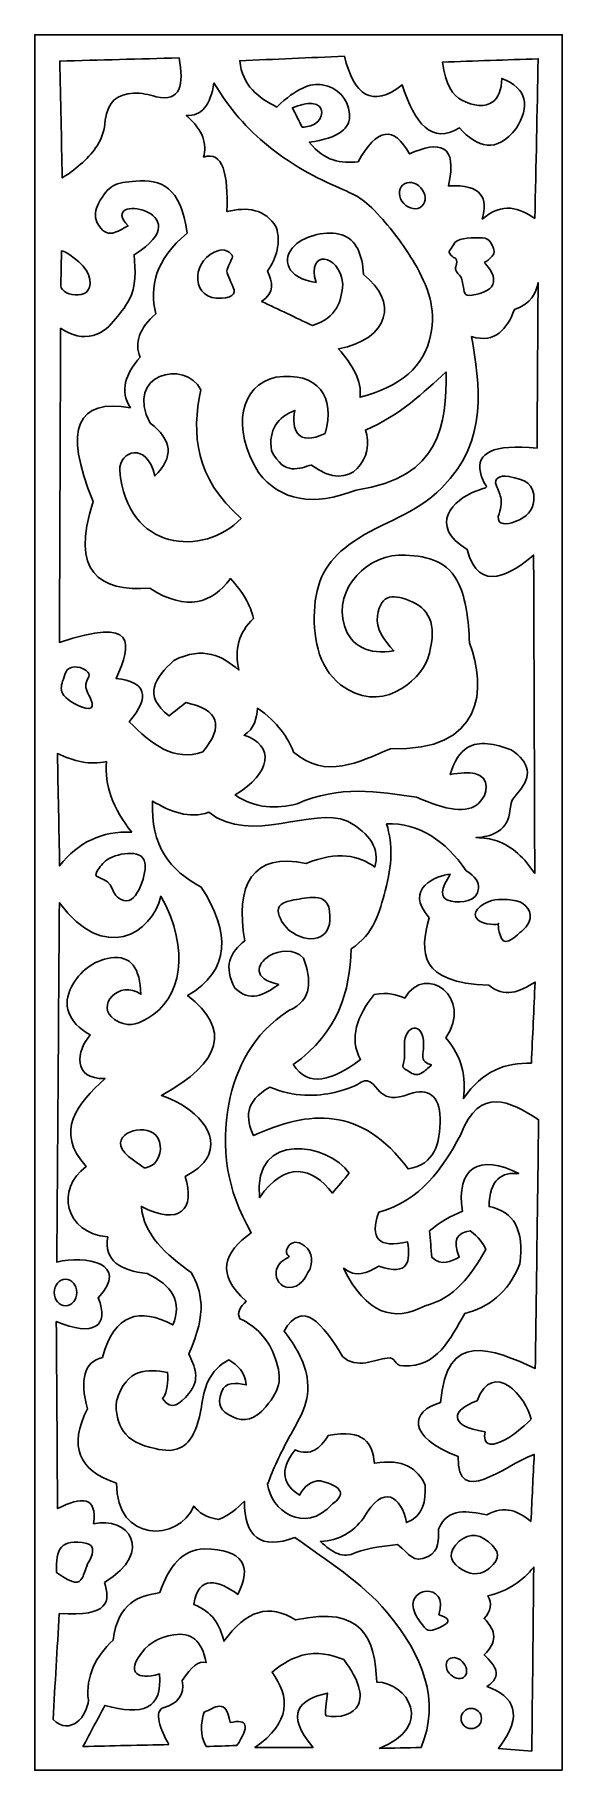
# Model space of a CAD drawing. Header units: centimetres. Extents: x -21.3 to -15.9, y -9 to 9.
import ezdxf

# ---------------------------------------------------------------- set-up
doc = ezdxf.new("R2010")
doc.units = ezdxf.units.CM
doc.header["$MEASUREMENT"] = 0
doc.layers.add('layer 1', color=7, linetype='Continuous')

msp = doc.modelspace()

# ---------------------------------------------------------------- linework, layer by layer
at = {"layer": 'layer 1', "color": 250}
for points, knots in [([(-15.86058, -9.00021), (-15.86058, -9.00021), (-21.32769, -9.00021), (-21.32769, -9.00021), (-21.32769, -9.00021), (-21.32769, -9.00021), (-21.32769, 9.00077), (-21.32769, 9.00077), (-21.32769, 9.00077), (-21.32769, 9.00077), (-15.86058, 9.00077), (-15.86058, 9.00077), (-15.86058, 9.00077), (-15.86058, 9.00077), (-15.86058, -9.00021), (-15.86058, -9.00021)], [0, 0, 0, 0, 0.2, 0.2, 0.2, 0.2, 0.4, 0.4, 0.4, 0.4, 0.6, 0.6, 0.6, 0.6, 1, 1, 1, 1]), ([(-19.83013, 8.76064), (-20.24299, 8.74951), (-20.65589, 8.73835), (-21.06882, 8.72716), (-21.06882, 8.72716), (-21.05986, 8.32322), (-21.05093, 7.91925), (-21.04204, 7.51524), (-21.04204, 7.51524), (-20.87753, 7.62289), (-20.75907, 7.72718), (-20.68135, 7.84993), (-20.68135, 7.84993), (-20.62034, 7.94626), (-20.60799, 8.0082), (-20.59628, 8.11426), (-20.59628, 8.11426), (-20.57483, 8.30847), (-20.46579, 8.38594), (-20.30484, 8.39409), (-20.30484, 8.39409), (-20.21197, 8.39875), (-20.15511, 8.37834), (-20.06968, 8.35783), (-20.06968, 8.35783), (-19.80939, 8.2953), (-19.78442, 8.48948), (-19.83013, 8.76064)], [0, 0, 0, 0, 0.125, 0.125, 0.125, 0.125, 0.25, 0.25, 0.25, 0.25, 0.375, 0.375, 0.375, 0.375, 0.5, 0.5, 0.5, 0.5, 0.625, 0.625, 0.625, 0.625, 0.75, 0.75, 0.75, 0.75, 1, 1, 1, 1]), ([(-16.1439, 7.09484), (-16.30553, 7.20116), (-16.47389, 7.27129), (-16.68974, 7.08808), (-16.68974, 7.08808), (-16.6256, 7.30548), (-16.69071, 7.44961), (-17.04014, 7.43273), (-17.04014, 7.43273), (-16.9423, 7.86753), (-17.12877, 7.90582), (-17.4445, 7.76389), (-17.4445, 7.76389), (-17.60394, 8.06121), (-17.78136, 8.03414), (-17.97686, 7.6828), (-17.97686, 7.6828), (-18.15237, 7.66572), (-18.32471, 7.68584), (-18.48226, 7.88554), (-18.48226, 7.88554), (-18.17507, 7.92801), (-18.0498, 8.03133), (-18.06516, 8.18161), (-18.06516, 8.18161), (-18.08111, 8.33768), (-18.19076, 8.45652), (-18.34764, 8.48133), (-18.34764, 8.48133), (-18.46661, 8.50012), (-18.61359, 8.44879), (-18.81921, 8.2505), (-18.81921, 8.2505), (-19.00815, 8.34929), (-19.17674, 8.46852), (-19.20336, 8.73033), (-19.20336, 8.73033), (-18.84166, 8.74608), (-18.48, 8.76186), (-18.11837, 8.77765), (-18.11837, 8.77765), (-18.01952, 8.37439), (-17.83305, 8.23469), (-17.51861, 8.48026), (-17.51861, 8.48026), (-17.39165, 8.07917), (-17.21417, 7.8584), (-16.92561, 8.03424), (-16.92561, 8.03424), (-16.73797, 7.8269), (-16.54476, 7.76602), (-16.3393, 8.02748), (-16.3393, 8.02748), (-16.19497, 8.26005), (-16.21852, 8.44141), (-16.48758, 8.54786), (-16.48758, 8.54786), (-16.48955, 8.42456), (-16.52471, 8.34706), (-16.57941, 8.30543), (-16.57941, 8.30543), (-16.65933, 8.24465), (-16.78105, 8.26037), (-16.90193, 8.32137), (-16.90193, 8.32137), (-16.99657, 8.36912), (-17.07045, 8.48136), (-17.10079, 8.71681), (-17.10079, 8.71681), (-16.77057, 8.72806), (-16.44038, 8.73932), (-16.11019, 8.75061), (-16.11019, 8.75061), (-16.12145, 8.19865), (-16.13267, 7.64673), (-16.1439, 7.09484)], [0, 0, 0, 0, 0.05, 0.05, 0.05, 0.05, 0.1, 0.1, 0.1, 0.1, 0.15, 0.15, 0.15, 0.15, 0.2, 0.2, 0.2, 0.2, 0.25, 0.25, 0.25, 0.25, 0.3, 0.3, 0.3, 0.3, 0.35, 0.35, 0.35, 0.35, 0.4, 0.4, 0.4, 0.4, 0.45, 0.45, 0.45, 0.45, 0.5, 0.5, 0.5, 0.5, 0.55, 0.55, 0.55, 0.55, 0.6, 0.6, 0.6, 0.6, 0.65, 0.65, 0.65, 0.65, 0.7, 0.7, 0.7, 0.7, 0.75, 0.75, 0.75, 0.75, 0.8, 0.8, 0.8, 0.8, 0.85, 0.85, 0.85, 0.85, 0.9, 0.9, 0.9, 0.9, 1, 1, 1, 1]), ([(-19.46999, 8.50174), (-19.50579, 8.26881), (-19.60134, 8.15534), (-19.7567, 8.16126), (-19.7567, 8.16126), (-19.57592, 8.00451), (-19.54305, 7.86416), (-19.5775, 7.73119), (-19.5775, 7.73119), (-19.37583, 7.7985), (-19.32213, 7.55357), (-19.33559, 7.16671), (-19.33559, 7.16671), (-19.12356, 7.21756), (-18.94142, 7.19372), (-18.82487, 7.00544), (-18.82487, 7.00544), (-18.77416, 6.83976), (-18.82193, 6.69042), (-18.91447, 6.54848), (-18.91447, 6.54848), (-18.86346, 6.43498), (-18.83642, 6.32445), (-18.97719, 6.23489), (-18.97719, 6.23489), (-18.801, 6.15127), (-18.62478, 6.06766), (-18.44856, 5.98401), (-18.44856, 5.98401), (-18.19416, 6.06746), (-18.14958, 6.23479), (-18.13496, 6.41408), (-18.13496, 6.41408), (-18.16731, 6.73916), (-18.51772, 6.77274), (-18.41272, 6.432), (-18.41272, 6.432), (-18.7138, 6.4702), (-18.78192, 6.67518), (-18.63319, 6.81514), (-18.63319, 6.81514), (-18.51998, 6.92163), (-18.29362, 6.97351), (-18.1459, 6.92506), (-18.1459, 6.92506), (-17.99397, 6.87515), (-17.93225, 6.72212), (-17.91993, 6.51264), (-17.91993, 6.51264), (-17.56218, 6.23641), (-17.64463, 5.84829), (-18.17976, 5.74209), (-18.17976, 5.74209), (-18.03194, 5.57486), (-17.93642, 5.40763), (-17.95577, 5.24034), (-17.95577, 5.24034), (-17.53533, 5.3488), (-17.29193, 5.56218), (-17.22568, 5.88057), (-17.22568, 5.88057), (-17.16552, 6.16964), (-17.24923, 6.38326), (-17.39201, 6.63064), (-17.39201, 6.63064), (-17.48623, 6.79396), (-17.60552, 6.95478), (-17.74778, 7.11328), (-17.74778, 7.11328), (-17.91977, 7.30499), (-17.98475, 7.33048), (-18.21208, 7.42998), (-18.21208, 7.42998), (-18.46295, 7.53983), (-18.69682, 7.67458), (-18.90613, 7.84492), (-18.90613, 7.84492), (-19.12314, 8.02153), (-19.31388, 8.2365), (-19.46999, 8.50174)], [0, 0, 0, 0, 0.04761905, 0.04761905, 0.04761905, 0.04761905, 0.0952381, 0.0952381, 0.0952381, 0.0952381, 0.14285714, 0.14285714, 0.14285714, 0.14285714, 0.19047619, 0.19047619, 0.19047619, 0.19047619, 0.23809524, 0.23809524, 0.23809524, 0.23809524, 0.28571429, 0.28571429, 0.28571429, 0.28571429, 0.33333333, 0.33333333, 0.33333333, 0.33333333, 0.38095238, 0.38095238, 0.38095238, 0.38095238, 0.42857143, 0.42857143, 0.42857143, 0.42857143, 0.47619048, 0.47619048, 0.47619048, 0.47619048, 0.52380952, 0.52380952, 0.52380952, 0.52380952, 0.57142857, 0.57142857, 0.57142857, 0.57142857, 0.61904762, 0.61904762, 0.61904762, 0.61904762, 0.66666667, 0.66666667, 0.66666667, 0.66666667, 0.71428571, 0.71428571, 0.71428571, 0.71428571, 0.76190476, 0.76190476, 0.76190476, 0.76190476, 0.80952381, 0.80952381, 0.80952381, 0.80952381, 0.85714286, 0.85714286, 0.85714286, 0.85714286, 0.9047619, 0.9047619, 0.9047619, 0.9047619, 1, 1, 1, 1]), ([(-18.5564, 8.041), (-18.50012, 8.04585), (-18.45927, 8.05691), (-18.42967, 8.07247), (-18.42967, 8.07247), (-18.33137, 8.12423), (-18.316, 8.27764), (-18.45263, 8.28735), (-18.45263, 8.28735), (-18.50934, 8.29136), (-18.58163, 8.27043), (-18.65748, 8.24374), (-18.65748, 8.24374), (-18.62378, 8.17614), (-18.59007, 8.10857), (-18.5564, 8.041)], [0, 0, 0, 0, 0.2, 0.2, 0.2, 0.2, 0.4, 0.4, 0.4, 0.4, 0.6, 0.6, 0.6, 0.6, 1, 1, 1, 1]), ([(-21.05951, 5.95622), (-21.06365, 4.87001), (-21.06782, 3.78376), (-21.07199, 2.69748), (-21.07199, 2.69748), (-20.27062, 2.96964), (-20.31736, 2.686), (-20.48517, 2.32291), (-20.48517, 2.32291), (-20.17306, 2.28966), (-20.12732, 2.13983), (-20.34783, 1.87343), (-20.34783, 1.87343), (-20.11904, 1.6441), (-19.88195, 1.45649), (-19.5862, 1.56129), (-19.5862, 1.56129), (-19.3615, 1.83186), (-19.41978, 2.00249), (-19.761, 2.0732), (-19.761, 2.0732), (-19.81929, 2.02743), (-19.87755, 1.98166), (-19.9358, 1.93586), (-19.9358, 1.93586), (-20.21168, 2.14821), (-20.07803, 2.33132), (-19.88586, 2.5102), (-19.88586, 2.5102), (-19.57763, 2.66497), (-19.38631, 2.55648), (-19.21164, 2.41031), (-19.21164, 2.41031), (-19.26161, 2.6226), (-19.2117, 2.8016), (-19.06181, 2.94719), (-19.06181, 2.94719), (-19.09099, 3.08457), (-19.17007, 3.22194), (-19.29904, 3.35922), (-19.29904, 3.35922), (-19.49049, 3.10744), (-19.74444, 3.01176), (-20.13557, 3.25933), (-20.13557, 3.25933), (-20.66634, 3.22391), (-20.95771, 3.42786), (-20.72239, 4.1583), (-20.72239, 4.1583), (-21.03977, 4.92933), (-20.88374, 5.22695), (-20.33534, 5.13217), (-20.33534, 5.13217), (-20.45195, 5.30704), (-20.38538, 5.48184), (-20.23546, 5.65657), (-20.23546, 5.65657), (-20.29792, 5.80649), (-20.24383, 5.95622), (-20.07314, 6.10605), (-20.07314, 6.10605), (-20.13984, 6.38491), (-20.08159, 6.6637), (-19.74852, 6.94259), (-19.74852, 6.94259), (-19.81095, 7.42471), (-20.02611, 7.50593), (-20.28087, 7.48338), (-20.28087, 7.48338), (-20.48989, 7.46491), (-20.56888, 7.44369), (-20.6665, 7.24842), (-20.6665, 7.24842), (-20.69875, 7.18395), (-20.71014, 7.11942), (-20.68494, 7.05496), (-20.68494, 7.05496), (-20.5768, 6.85593), (-20.46857, 6.96775), (-20.36031, 7.0175), (-20.36031, 7.0175), (-20.52751, 7.19437), (-20.32822, 7.23257), (-20.17898, 7.17005), (-20.17898, 7.17005), (-20.02973, 7.10749), (-19.9305, 6.94414), (-20.29788, 6.71785), (-20.29788, 6.71785), (-20.28142, 6.55207), (-20.27841, 6.39025), (-20.34957, 6.25041), (-20.34957, 6.25041), (-20.38625, 6.17822), (-20.45742, 6.0947), (-20.50978, 6.03049), (-20.50978, 6.03049), (-20.5781, 5.94681), (-20.64897, 5.9014), (-20.72191, 5.88176), (-20.72191, 5.88176), (-20.83082, 5.85249), (-20.94283, 5.87827), (-21.05951, 5.95622)], [0, 0, 0, 0, 0.03703704, 0.03703704, 0.03703704, 0.03703704, 0.07407407, 0.07407407, 0.07407407, 0.07407407, 0.11111111, 0.11111111, 0.11111111, 0.11111111, 0.14814815, 0.14814815, 0.14814815, 0.14814815, 0.18518519, 0.18518519, 0.18518519, 0.18518519, 0.22222222, 0.22222222, 0.22222222, 0.22222222, 0.25925926, 0.25925926, 0.25925926, 0.25925926, 0.2962963, 0.2962963, 0.2962963, 0.2962963, 0.33333333, 0.33333333, 0.33333333, 0.33333333, 0.37037037, 0.37037037, 0.37037037, 0.37037037, 0.40740741, 0.40740741, 0.40740741, 0.40740741, 0.44444444, 0.44444444, 0.44444444, 0.44444444, 0.48148148, 0.48148148, 0.48148148, 0.48148148, 0.51851852, 0.51851852, 0.51851852, 0.51851852, 0.55555556, 0.55555556, 0.55555556, 0.55555556, 0.59259259, 0.59259259, 0.59259259, 0.59259259, 0.62962963, 0.62962963, 0.62962963, 0.62962963, 0.66666667, 0.66666667, 0.66666667, 0.66666667, 0.7037037, 0.7037037, 0.7037037, 0.7037037, 0.74074074, 0.74074074, 0.74074074, 0.74074074, 0.77777778, 0.77777778, 0.77777778, 0.77777778, 0.81481481, 0.81481481, 0.81481481, 0.81481481, 0.85185185, 0.85185185, 0.85185185, 0.85185185, 0.88888889, 0.88888889, 0.88888889, 0.88888889, 0.92592593, 0.92592593, 0.92592593, 0.92592593, 1, 1, 1, 1]), ([(-17.31434, 7.22293), (-17.36319, 7.17807), (-17.44813, 7.19055), (-17.50347, 7.25078), (-17.50347, 7.25078), (-17.55875, 7.31098), (-17.56399, 7.39666), (-17.51515, 7.44156), (-17.51515, 7.44156), (-17.46627, 7.48642), (-17.38133, 7.47394), (-17.32602, 7.41374), (-17.32602, 7.41374), (-17.27071, 7.35355), (-17.26547, 7.26783), (-17.31434, 7.22293)], [0, 0, 0, 0, 0.2, 0.2, 0.2, 0.2, 0.4, 0.4, 0.4, 0.4, 0.6, 0.6, 0.6, 0.6, 1, 1, 1, 1]), ([(-16.67049, 6.63747), (-16.67049, 6.63747), (-16.53283, 6.7063), (-16.57155, 6.78374), (-16.57155, 6.78374), (-16.61026, 6.86117), (-16.61457, 6.89559), (-16.72212, 6.89559), (-16.72212, 6.89559), (-16.82967, 6.89559), (-16.95873, 6.89129), (-16.98884, 6.82245), (-16.98884, 6.82245), (-17.01896, 6.75362), (-17.05768, 6.76223), (-17.01466, 6.7149), (-17.01466, 6.7149), (-16.97164, 6.66758), (-16.95443, 6.6977), (-16.95443, 6.64177), (-16.95443, 6.64177), (-16.95443, 6.58584), (-16.98884, 6.57724), (-16.94152, 6.52561), (-16.94152, 6.52561), (-16.8942, 6.47399), (-16.8985, 6.45678), (-16.88559, 6.38365), (-16.88559, 6.38365), (-16.87269, 6.31051), (-16.87699, 6.2804), (-16.75653, 6.30621), (-16.75653, 6.30621), (-16.63608, 6.33202), (-16.56294, 6.38365), (-16.57155, 6.46969), (-16.57155, 6.46969), (-16.58015, 6.55573), (-16.67049, 6.63747), (-16.67049, 6.63747)], [0, 0, 0, 0, 0.09090909, 0.09090909, 0.09090909, 0.09090909, 0.18181818, 0.18181818, 0.18181818, 0.18181818, 0.27272727, 0.27272727, 0.27272727, 0.27272727, 0.36363636, 0.36363636, 0.36363636, 0.36363636, 0.45454545, 0.45454545, 0.45454545, 0.45454545, 0.54545455, 0.54545455, 0.54545455, 0.54545455, 0.63636364, 0.63636364, 0.63636364, 0.63636364, 0.72727273, 0.72727273, 0.72727273, 0.72727273, 0.81818182, 0.81818182, 0.81818182, 0.81818182, 1, 1, 1, 1]), ([(-21.05135, 6.75776), (-21.05135, 6.75776), (-21.05718, 6.39678), (-21.05718, 6.39678), (-21.05718, 6.39678), (-21.05899, 6.28276), (-20.66825, 6.21713), (-20.77188, 6.51323), (-20.77188, 6.51323), (-20.81264, 6.62967), (-21.02807, 6.76941), (-21.05135, 6.75776)], [0, 0, 0, 0, 0.25, 0.25, 0.25, 0.25, 0.5, 0.5, 0.5, 0.5, 1, 1, 1, 1]), ([(-19.3396, 6.54816), (-19.3396, 6.54816), (-19.30466, 6.64714), (-19.28137, 6.68207), (-19.28137, 6.68207), (-19.25809, 6.71701), (-19.3396, 6.78687), (-19.42111, 6.76358), (-19.42111, 6.76358), (-19.69146, 6.68634), (-19.72371, 6.28936), (-19.4444, 6.26869), (-19.4444, 6.26869), (-19.2872, 6.25704), (-19.2348, 6.31527), (-19.26973, 6.37931), (-19.26973, 6.37931), (-19.30466, 6.44336), (-19.3396, 6.54816), (-19.3396, 6.54816)], [0, 0, 0, 0, 0.16666667, 0.16666667, 0.16666667, 0.16666667, 0.33333333, 0.33333333, 0.33333333, 0.33333333, 0.5, 0.5, 0.5, 0.5, 0.66666667, 0.66666667, 0.66666667, 0.66666667, 1, 1, 1, 1]), ([(-16.14565, 0.29934), (-16.24954, 0.45939), (-16.37485, 0.58321), (-16.53981, 0.63962), (-16.53981, 0.63962), (-16.60438, 0.66168), (-16.67502, 0.67345), (-16.75285, 0.673), (-16.75285, 0.673), (-16.67014, 0.67792), (-16.60344, 0.69454), (-16.55127, 0.72171), (-16.55127, 0.72171), (-16.46991, 0.76412), (-16.42382, 0.83227), (-16.40729, 0.92177), (-16.40729, 0.92177), (-16.37818, 1.07936), (-16.40917, 1.02903), (-16.30298, 1.15961), (-16.30298, 1.15961), (-16.18453, 1.3052), (-16.18288, 1.4475), (-16.39086, 1.5838), (-16.39086, 1.5838), (-16.55948, 1.64513), (-16.72031, 1.68252), (-16.84429, 1.60628), (-16.84429, 1.60628), (-16.91869, 1.56055), (-16.97985, 1.47386), (-17.02142, 1.32691), (-17.02142, 1.32691), (-16.91552, 1.34703), (-16.82905, 1.35175), (-16.76604, 1.33804), (-16.76604, 1.33804), (-16.6016, 1.30226), (-16.62893, 1.12028), (-16.72538, 1.02942), (-16.72538, 1.02942), (-16.84057, 0.9208), (-17.06544, 0.95431), (-17.37172, 1.09337), (-17.37172, 1.09337), (-17.77143, 1.15166), (-18.16944, 1.21994), (-18.60948, 1.02331), (-18.60948, 1.02331), (-18.82335, 0.97382), (-19.03739, 0.96783), (-19.25171, 1.11672), (-19.25171, 1.11672), (-18.8742, 1.34185), (-18.83477, 1.63057), (-19.1583, 1.7356), (-19.1583, 1.7356), (-19.05052, 1.80282), (-19.0282, 1.90668), (-19.01817, 2.01585), (-19.01817, 2.01585), (-18.80401, 1.86398), (-18.70571, 1.71218), (-18.64451, 1.56045), (-18.64451, 1.56045), (-18.3097, 1.27089), (-17.97498, 1.45658), (-17.64029, 1.59548), (-17.64029, 1.59548), (-16.67703, 1.56119), (-16.64057, 2.22393), (-16.82291, 2.69311), (-16.82291, 2.69311), (-16.83145, 2.9305), (-16.85872, 3.14473), (-16.93143, 3.30264), (-16.93143, 3.30264), (-17.04008, 3.53871), (-17.24748, 3.5901), (-17.48465, 3.60401), (-17.48465, 3.60401), (-17.86888, 3.62659), (-18.23711, 3.26011), (-18.11798, 2.87037), (-18.11798, 2.87037), (-18.05458, 2.66293), (-17.86436, 2.56211), (-17.60526, 2.61137), (-17.60526, 2.61137), (-17.71013, 2.72284), (-17.79459, 2.83819), (-17.77482, 2.97346), (-17.77482, 2.97346), (-17.74002, 3.21182), (-17.60271, 3.19946), (-17.41513, 3.11759), (-17.41513, 3.11759), (-17.22025, 3.03246), (-17.15387, 2.8466), (-17.25496, 2.52964), (-17.25496, 2.52964), (-17.34216, 2.283), (-17.75567, 1.94543), (-18.15829, 2.25951), (-18.15829, 2.25951), (-18.39956, 2.44764), (-18.44943, 2.77954), (-18.42598, 3.07331), (-18.42598, 3.07331), (-18.40166, 3.37778), (-18.27518, 3.57183), (-18.02787, 3.74113), (-18.02787, 3.74113), (-17.71327, 3.95642), (-17.38961, 4.01937), (-17.10723, 4.30246), (-17.10723, 4.30246), (-16.61363, 4.7972), (-16.71956, 5.37852), (-16.79955, 5.86925), (-16.79955, 5.86925), (-16.55178, 5.79889), (-16.43602, 5.945), (-16.35583, 6.14949), (-16.35583, 6.14949), (-16.17861, 6.21419), (-16.13507, 6.31905), (-16.11061, 6.42974), (-16.11061, 6.42974), (-16.11453, 5.85754), (-16.11841, 5.28537), (-16.12229, 4.71323), (-16.12229, 4.71323), (-16.58054, 4.75641), (-16.75217, 4.66173), (-16.70941, 4.46374), (-16.70941, 4.46374), (-16.66677, 4.26643), (-16.57083, 4.33413), (-16.75644, 4.2663), (-16.75644, 4.2663), (-16.9881, 4.18159), (-17.25699, 3.91023), (-16.84626, 3.6623), (-16.84626, 3.6623), (-16.72399, 3.18604), (-16.37404, 3.41925), (-16.15732, 3.60392), (-16.15732, 3.60392), (-16.15341, 2.50237), (-16.14953, 1.40085), (-16.14565, 0.29934)], [0, 0, 0, 0, 0.02564103, 0.02564103, 0.02564103, 0.02564103, 0.05128205, 0.05128205, 0.05128205, 0.05128205, 0.07692308, 0.07692308, 0.07692308, 0.07692308, 0.1025641, 0.1025641, 0.1025641, 0.1025641, 0.12820513, 0.12820513, 0.12820513, 0.12820513, 0.15384615, 0.15384615, 0.15384615, 0.15384615, 0.17948718, 0.17948718, 0.17948718, 0.17948718, 0.20512821, 0.20512821, 0.20512821, 0.20512821, 0.23076923, 0.23076923, 0.23076923, 0.23076923, 0.25641026, 0.25641026, 0.25641026, 0.25641026, 0.28205128, 0.28205128, 0.28205128, 0.28205128, 0.30769231, 0.30769231, 0.30769231, 0.30769231, 0.33333333, 0.33333333, 0.33333333, 0.33333333, 0.35897436, 0.35897436, 0.35897436, 0.35897436, 0.38461538, 0.38461538, 0.38461538, 0.38461538, 0.41025641, 0.41025641, 0.41025641, 0.41025641, 0.43589744, 0.43589744, 0.43589744, 0.43589744, 0.46153846, 0.46153846, 0.46153846, 0.46153846, 0.48717949, 0.48717949, 0.48717949, 0.48717949, 0.51282051, 0.51282051, 0.51282051, 0.51282051, 0.53846154, 0.53846154, 0.53846154, 0.53846154, 0.56410256, 0.56410256, 0.56410256, 0.56410256, 0.58974359, 0.58974359, 0.58974359, 0.58974359, 0.61538462, 0.61538462, 0.61538462, 0.61538462, 0.64102564, 0.64102564, 0.64102564, 0.64102564, 0.66666667, 0.66666667, 0.66666667, 0.66666667, 0.69230769, 0.69230769, 0.69230769, 0.69230769, 0.71794872, 0.71794872, 0.71794872, 0.71794872, 0.74358974, 0.74358974, 0.74358974, 0.74358974, 0.76923077, 0.76923077, 0.76923077, 0.76923077, 0.79487179, 0.79487179, 0.79487179, 0.79487179, 0.82051282, 0.82051282, 0.82051282, 0.82051282, 0.84615385, 0.84615385, 0.84615385, 0.84615385, 0.87179487, 0.87179487, 0.87179487, 0.87179487, 0.8974359, 0.8974359, 0.8974359, 0.8974359, 0.92307692, 0.92307692, 0.92307692, 0.92307692, 0.94871795, 0.94871795, 0.94871795, 0.94871795, 1, 1, 1, 1]), ([(-19.18734, 3.98305), (-19.67102, 4.4051), (-19.70239, 4.85642), (-19.6071, 5.31606), (-19.6071, 5.31606), (-19.76498, 5.64001), (-20.40508, 5.47854), (-20.13179, 4.97229), (-20.13179, 4.97229), (-19.90087, 4.7992), (-19.8845, 4.61677), (-20.08281, 4.42502), (-20.08281, 4.42502), (-20.16536, 4.78452), (-20.45321, 4.68664), (-20.44661, 4.48118), (-20.44661, 4.48118), (-20.37344, 3.63794), (-19.57873, 3.58279), (-19.18734, 3.98305)], [0, 0, 0, 0, 0.16666667, 0.16666667, 0.16666667, 0.16666667, 0.33333333, 0.33333333, 0.33333333, 0.33333333, 0.5, 0.5, 0.5, 0.5, 0.66666667, 0.66666667, 0.66666667, 0.66666667, 1, 1, 1, 1]), ([(-17.06243, 5.5058), (-17.30322, 5.28462), (-17.53614, 5.05972), (-17.9002, 4.90012), (-17.9002, 4.90012), (-17.80215, 4.64168), (-18.03624, 4.21633), (-18.46059, 4.53785), (-18.46059, 4.53785), (-18.58086, 4.50702), (-18.73945, 4.41671), (-18.87381, 4.68502), (-18.87381, 4.68502), (-18.9082, 4.90724), (-18.80725, 5.03274), (-18.63041, 5.1039), (-18.63041, 5.1039), (-18.67521, 4.90882), (-18.60366, 4.72536), (-18.31908, 4.86616), (-18.31908, 4.86616), (-18.20632, 5.24377), (-18.39034, 5.51053), (-18.82853, 5.4492), (-18.82853, 5.4492), (-19.20174, 5.36471), (-19.29043, 4.92742), (-19.00967, 4.4586), (-19.00967, 4.4586), (-18.77758, 4.16428), (-18.43979, 4.10392), (-17.99643, 4.27746), (-17.99643, 4.27746), (-17.10493, 4.41694), (-17.06984, 4.95495), (-17.06243, 5.5058)], [0, 0, 0, 0, 0.1, 0.1, 0.1, 0.1, 0.2, 0.2, 0.2, 0.2, 0.3, 0.3, 0.3, 0.3, 0.4, 0.4, 0.4, 0.4, 0.5, 0.5, 0.5, 0.5, 0.6, 0.6, 0.6, 0.6, 0.7, 0.7, 0.7, 0.7, 0.8, 0.8, 0.8, 0.8, 1, 1, 1, 1]), ([(-16.54661, 4.33219), (-16.56974, 4.38977), (-16.51255, 4.43961), (-16.4137, 4.41897), (-16.4137, 4.41897), (-16.25077, 4.38495), (-16.14244, 4.34992), (-16.15551, 4.16978), (-16.15551, 4.16978), (-16.16311, 4.06543), (-16.22793, 3.99637), (-16.34774, 3.95076), (-16.34774, 3.95076), (-16.43835, 3.91632), (-16.53183, 3.9136), (-16.52503, 4.00255), (-16.52503, 4.00255), (-16.49505, 4.084), (-16.48855, 4.13672), (-16.49547, 4.18395), (-16.49547, 4.18395), (-16.50239, 4.23114), (-16.52277, 4.27283), (-16.54661, 4.33219)], [0, 0, 0, 0, 0.14285714, 0.14285714, 0.14285714, 0.14285714, 0.28571429, 0.28571429, 0.28571429, 0.28571429, 0.42857143, 0.42857143, 0.42857143, 0.42857143, 0.57142857, 0.57142857, 0.57142857, 0.57142857, 0.71428571, 0.71428571, 0.71428571, 0.71428571, 1, 1, 1, 1]), ([(-20.79556, 2.40788), (-20.86921, 2.46106), (-20.98113, 2.45518), (-21.00471, 2.39016), (-21.00471, 2.39016), (-21.03075, 2.31838), (-21.05245, 2.26731), (-21.05326, 2.22377), (-21.05326, 2.22377), (-21.0543, 2.16775), (-21.02085, 2.12414), (-20.91764, 2.06489), (-20.91764, 2.06489), (-20.80918, 2.00259), (-20.68057, 1.96989), (-20.74843, 2.11541), (-20.74843, 2.11541), (-20.76221, 2.14032), (-20.77405, 2.16497), (-20.78376, 2.18709), (-20.78376, 2.18709), (-20.79753, 2.2185), (-20.79973, 2.24412), (-20.79663, 2.26582), (-20.79663, 2.26582), (-20.78735, 2.33087), (-20.73029, 2.36076), (-20.79556, 2.40788)], [0, 0, 0, 0, 0.125, 0.125, 0.125, 0.125, 0.25, 0.25, 0.25, 0.25, 0.375, 0.375, 0.375, 0.375, 0.5, 0.5, 0.5, 0.5, 0.625, 0.625, 0.625, 0.625, 0.75, 0.75, 0.75, 0.75, 1, 1, 1, 1]), ([(-20.32269, 0.73032), (-20.51939, 0.97437), (-20.60656, 1.21842), (-20.58421, 1.46257), (-20.58421, 1.46257), (-20.75351, 1.42262), (-20.92288, 1.46496), (-21.0923, 1.54476), (-21.0923, 1.54476), (-21.0848, 1.15619), (-21.07733, 0.76764), (-21.06989, 0.37913), (-21.06989, 0.37913), (-20.88057, 0.62577), (-20.63147, 0.74283), (-20.32269, 0.73032)], [0, 0, 0, 0, 0.2, 0.2, 0.2, 0.2, 0.4, 0.4, 0.4, 0.4, 0.6, 0.6, 0.6, 0.6, 1, 1, 1, 1]), ([(-17.80316, 0.36681), (-17.75173, 0.55377), (-17.84657, 0.71334), (-18.0878, 0.84553), (-18.0878, 0.84553), (-18.44484, 1.00031), (-19.08361, 0.59152), (-19.52397, 0.9361), (-19.52397, 0.9361), (-19.72882, 0.86614), (-19.9195, 0.93927), (-20.1062, 1.05255), (-20.1062, 1.05255), (-20.13344, 0.59026), (-19.9218, 0.32932), (-19.6016, 0.1598), (-19.6016, 0.1598), (-19.29781, -0.3134), (-19.29842, -0.70161), (-19.74392, -0.96585), (-19.74392, -0.96585), (-19.29431, -1.31082), (-19.38488, -1.65586), (-20.01563, -2.00093), (-20.01563, -2.00093), (-19.75738, -2.08422), (-19.41289, -2.33328), (-19.52471, -2.61405), (-19.52471, -2.61405), (-19.55292, -2.68489), (-19.62162, -2.76216), (-19.7698, -2.84193), (-19.7698, -2.84193), (-19.65733, -3.17736), (-19.82689, -3.3606), (-20.22265, -3.15245), (-20.22265, -3.15245), (-20.20146, -3.44418), (-19.96841, -3.64748), (-19.70511, -3.83819), (-19.70511, -3.83819), (-19.60018, -4.02741), (-19.53309, -4.24698), (-19.73099, -4.67919), (-19.73099, -4.67919), (-19.67325, -4.8108), (-19.604, -4.94103), (-19.73099, -5.09322), (-19.73099, -5.09322), (-19.82152, -5.20151), (-19.91206, -5.27947), (-20.00269, -5.14497), (-20.00269, -5.14497), (-19.94754, -5.06702), (-19.94544, -4.97137), (-19.95094, -4.87326), (-19.95094, -4.87326), (-20.16261, -4.83946), (-20.37115, -4.81782), (-20.48142, -5.17085), (-20.48142, -5.17085), (-20.49723, -5.41412), (-20.40624, -5.60066), (-20.08032, -5.66251), (-20.08032, -5.66251), (-19.86134, -5.72109), (-19.74988, -5.64106), (-19.68091, -5.50625), (-19.68091, -5.50625), (-19.58915, -5.32692), (-19.61021, -5.13064), (-19.52908, -4.96102), (-19.52908, -4.96102), (-19.4838, -4.86631), (-19.41309, -4.79389), (-19.31696, -4.74388), (-19.31696, -4.74388), (-19.22629, -4.79974), (-19.14568, -4.86579), (-19.13582, -5.00265), (-19.13582, -5.00265), (-19.24557, -4.98217), (-19.35244, -4.96704), (-19.39232, -5.07798), (-19.39232, -5.07798), (-19.44061, -5.21254), (-19.40222, -5.27012), (-19.28186, -5.33222), (-19.28186, -5.33222), (-19.1592, -5.39546), (-19.04276, -5.3613), (-18.93268, -5.22965), (-18.93268, -5.22965), (-18.76947, -5.03457), (-18.75863, -4.91933), (-18.85266, -4.68245), (-18.85266, -4.68245), (-18.91434, -4.5271), (-19.02231, -4.40033), (-19.20051, -4.31691), (-19.20051, -4.31691), (-19.23544, -4.25649), (-19.20129, -4.1961), (-19.13582, -4.13577), (-19.13582, -4.13577), (-19.45779, -3.85313), (-19.36515, -3.62603), (-19.08406, -3.42416), (-19.08406, -3.42416), (-19.34319, -2.97992), (-19.39947, -2.53567), (-19.31696, -2.0915), (-19.31696, -2.0915), (-19.23955, -1.70697), (-19.06951, -1.3661), (-18.69591, -1.12111), (-18.69591, -1.12111), (-18.4364, -1.00551), (-18.46771, -0.79814), (-18.54065, -0.5777), (-18.54065, -0.5777), (-18.64031, -0.47309), (-18.7944, -0.49179), (-18.89662, -0.5546), (-18.89662, -0.5546), (-19.02953, -0.63624), (-19.07484, -0.79251), (-18.79942, -0.8494), (-18.79942, -0.8494), (-18.95034, -0.96071), (-19.10124, -1.03921), (-19.25226, -0.88822), (-19.25226, -0.88822), (-19.37456, -0.66548), (-19.30518, -0.51462), (-19.14876, -0.39656), (-19.14876, -0.39656), (-19.25928, 0.17506), (-19.06673, 0.52922), (-18.51477, 0.40563), (-18.51477, 0.40563), (-18.18491, 0.53666), (-17.96828, 0.49173), (-17.80316, 0.36681)], [0, 0, 0, 0, 0.02702703, 0.02702703, 0.02702703, 0.02702703, 0.05405405, 0.05405405, 0.05405405, 0.05405405, 0.08108108, 0.08108108, 0.08108108, 0.08108108, 0.10810811, 0.10810811, 0.10810811, 0.10810811, 0.13513514, 0.13513514, 0.13513514, 0.13513514, 0.16216216, 0.16216216, 0.16216216, 0.16216216, 0.18918919, 0.18918919, 0.18918919, 0.18918919, 0.21621622, 0.21621622, 0.21621622, 0.21621622, 0.24324324, 0.24324324, 0.24324324, 0.24324324, 0.27027027, 0.27027027, 0.27027027, 0.27027027, 0.2972973, 0.2972973, 0.2972973, 0.2972973, 0.32432432, 0.32432432, 0.32432432, 0.32432432, 0.35135135, 0.35135135, 0.35135135, 0.35135135, 0.37837838, 0.37837838, 0.37837838, 0.37837838, 0.40540541, 0.40540541, 0.40540541, 0.40540541, 0.43243243, 0.43243243, 0.43243243, 0.43243243, 0.45945946, 0.45945946, 0.45945946, 0.45945946, 0.48648649, 0.48648649, 0.48648649, 0.48648649, 0.51351351, 0.51351351, 0.51351351, 0.51351351, 0.54054054, 0.54054054, 0.54054054, 0.54054054, 0.56756757, 0.56756757, 0.56756757, 0.56756757, 0.59459459, 0.59459459, 0.59459459, 0.59459459, 0.62162162, 0.62162162, 0.62162162, 0.62162162, 0.64864865, 0.64864865, 0.64864865, 0.64864865, 0.67567568, 0.67567568, 0.67567568, 0.67567568, 0.7027027, 0.7027027, 0.7027027, 0.7027027, 0.72972973, 0.72972973, 0.72972973, 0.72972973, 0.75675676, 0.75675676, 0.75675676, 0.75675676, 0.78378378, 0.78378378, 0.78378378, 0.78378378, 0.81081081, 0.81081081, 0.81081081, 0.81081081, 0.83783784, 0.83783784, 0.83783784, 0.83783784, 0.86486486, 0.86486486, 0.86486486, 0.86486486, 0.89189189, 0.89189189, 0.89189189, 0.89189189, 0.91891892, 0.91891892, 0.91891892, 0.91891892, 0.94594595, 0.94594595, 0.94594595, 0.94594595, 1, 1, 1, 1]), ([(-16.18016, -1.66608), (-16.441, -1.66006), (-16.68473, -1.73944), (-16.88556, -2.03379), (-16.88556, -2.03379), (-16.85331, -1.81435), (-16.89766, -1.60278), (-17.06567, -1.40343), (-17.06567, -1.40343), (-16.78312, -0.99195), (-17.27207, -0.61761), (-17.49341, -0.99069), (-17.49341, -0.99069), (-17.57586, -0.95563), (-17.66578, -0.92807), (-17.80859, -0.95317), (-17.80859, -0.95317), (-17.98743, -1.17833), (-18.0725, -1.40349), (-17.95117, -1.62856), (-17.95117, -1.62856), (-18.24504, -1.84751), (-18.49517, -1.92255), (-18.64907, -1.68109), (-18.64907, -1.68109), (-18.1753, -1.34039), (-18.06157, -0.92137), (-18.04873, -0.4804), (-18.04873, -0.4804), (-17.81073, -0.32921), (-17.7525, -0.08859), (-17.69622, 0.12062), (-17.69622, 0.12062), (-17.6206, 0.40184), (-17.61662, 0.58786), (-17.68102, 0.81785), (-17.68102, 0.81785), (-17.34206, 0.82532), (-17.07437, 0.64266), (-16.85555, 0.33007), (-16.85555, 0.33007), (-16.76346, 0.26916), (-16.72069, 0.20822), (-16.72739, 0.14734), (-16.72739, 0.14734), (-16.74301, 0.0045), (-16.90157, -0.00536), (-17.0132, 0.01476), (-17.0132, 0.01476), (-17.15106, 0.0396), (-17.10911, 0.15446), (-17.02064, 0.29254), (-17.02064, 0.29254), (-17.15915, 0.2852), (-17.5122, 0.14372), (-17.23826, -0.15771), (-17.23826, -0.15771), (-17.342, -0.51847), (-17.34277, -0.8365), (-16.62291, -0.85561), (-16.62291, -0.85561), (-16.46277, -0.99635), (-16.30269, -0.92606), (-16.14264, -0.8256), (-16.14264, -0.8256), (-16.15515, -1.10578), (-16.16767, -1.38593), (-16.18016, -1.66608)], [0, 0, 0, 0, 0.05555556, 0.05555556, 0.05555556, 0.05555556, 0.11111111, 0.11111111, 0.11111111, 0.11111111, 0.16666667, 0.16666667, 0.16666667, 0.16666667, 0.22222222, 0.22222222, 0.22222222, 0.22222222, 0.27777778, 0.27777778, 0.27777778, 0.27777778, 0.33333333, 0.33333333, 0.33333333, 0.33333333, 0.38888889, 0.38888889, 0.38888889, 0.38888889, 0.44444444, 0.44444444, 0.44444444, 0.44444444, 0.5, 0.5, 0.5, 0.5, 0.55555556, 0.55555556, 0.55555556, 0.55555556, 0.61111111, 0.61111111, 0.61111111, 0.61111111, 0.66666667, 0.66666667, 0.66666667, 0.66666667, 0.72222222, 0.72222222, 0.72222222, 0.72222222, 0.77777778, 0.77777778, 0.77777778, 0.77777778, 0.83333333, 0.83333333, 0.83333333, 0.83333333, 0.88888889, 0.88888889, 0.88888889, 0.88888889, 1, 1, 1, 1]), ([(-20.40579, 0.0222), (-20.48362, 0.0484), (-20.50568, 0.09497), (-20.52133, 0.13851), (-20.52133, 0.13851), (-20.57318, 0.28284), (-20.72725, 0.23536), (-20.68892, 0.31215), (-20.68892, 0.31215), (-20.66899, 0.35213), (-20.63438, 0.39589), (-20.59288, 0.43154), (-20.59288, 0.43154), (-20.50263, 0.50897), (-20.20926, 0.56804), (-20.18548, 0.41336), (-20.18548, 0.41336), (-20.17329, 0.37279), (-20.19137, 0.26256), (-20.23102, 0.16863), (-20.23102, 0.16863), (-20.27065, 0.07479), (-20.33182, -0.00274), (-20.40579, 0.0222)], [0, 0, 0, 0, 0.14285714, 0.14285714, 0.14285714, 0.14285714, 0.28571429, 0.28571429, 0.28571429, 0.28571429, 0.42857143, 0.42857143, 0.42857143, 0.42857143, 0.57142857, 0.57142857, 0.57142857, 0.57142857, 0.71428571, 0.71428571, 0.71428571, 0.71428571, 1, 1, 1, 1]), ([(-17.75943, -8.77324), (-17.61429, -8.76997), (-17.46912, -8.76667), (-17.32392, -8.76334), (-17.32392, -8.76334), (-17.12243, -8.27841), (-17.29937, -7.81443), (-17.6773, -7.36156), (-17.6773, -7.36156), (-17.94144, -7.04505), (-18.2997, -6.82949), (-18.63044, -6.5858), (-18.63044, -6.5858), (-18.98453, -6.7157), (-19.15387, -6.5825), (-19.15503, -6.20968), (-19.15503, -6.20968), (-19.22914, -6.28744), (-19.31388, -6.35446), (-19.42227, -6.39774), (-19.42227, -6.39774), (-19.5514, -6.38053), (-19.62754, -6.32794), (-19.67962, -6.25917), (-19.67962, -6.25917), (-19.83537, -6.63503), (-20.48455, -6.64266), (-20.48135, -6.02162), (-20.48135, -6.02162), (-20.87685, -5.89343), (-20.9768, -5.63667), (-20.7812, -5.25133), (-20.7812, -5.25133), (-20.86462, -4.94501), (-20.81316, -4.76723), (-20.62678, -4.71787), (-20.62678, -4.71787), (-20.5006, -4.26189), (-20.24028, -4.19943), (-19.89679, -4.38096), (-19.89679, -4.38096), (-19.79319, -4.14156), (-19.90472, -3.97103), (-20.16352, -3.8475), (-20.16352, -3.8475), (-20.43875, -3.81635), (-20.61423, -3.71718), (-20.57063, -3.46847), (-20.57063, -3.46847), (-21.01649, -3.4262), (-21.11436, -2.97196), (-20.79524, -2.73848), (-20.79524, -2.73848), (-21.1264, -2.36802), (-20.88671, -2.09302), (-20.5987, -1.826), (-20.5987, -1.826), (-20.94063, -1.83421), (-20.89635, -1.53902), (-20.75261, -1.37322), (-20.75261, -1.37322), (-20.99093, -1.23863), (-21.04197, -1.05584), (-20.94691, -0.87493), (-20.94691, -0.87493), (-20.86077, -0.71103), (-20.72136, -0.60225), (-20.53805, -0.57488), (-20.53805, -0.57488), (-20.32932, -0.5437), (-20.23591, -0.68415), (-20.22737, -0.95074), (-20.22737, -0.95074), (-20.45091, -0.79251), (-20.71098, -1.07683), (-20.4994, -1.21349), (-20.4994, -1.21349), (-20.37296, -1.2952), (-20.27883, -1.27207), (-20.15595, -1.20055), (-20.15595, -1.20055), (-19.81175, -1.00004), (-19.70462, -0.49651), (-20.02184, 0.06547), (-20.02184, 0.06547), (-20.10986, -0.32323), (-20.61009, -0.63278), (-21.07231, -0.00303), (-21.07231, -0.00303), (-21.08115, -1.24497), (-21.09001, -2.48686), (-21.09887, -3.72873), (-21.09887, -3.72873), (-20.80572, -3.65689), (-20.33188, -3.73979), (-20.6708, -4.10042), (-20.6708, -4.10042), (-20.54824, -4.39509), (-20.71822, -4.50879), (-21.10408, -4.34648), (-21.10408, -4.34648), (-21.09978, -4.99317), (-21.09547, -5.63987), (-21.0912, -6.28653), (-21.0912, -6.28653), (-20.83965, -6.1576), (-20.67866, -6.15809), (-20.71706, -6.44315), (-20.71706, -6.44315), (-20.36575, -6.36216), (-20.07411, -6.72508), (-20.60394, -7.05223), (-20.60394, -7.05223), (-20.54663, -7.24359), (-20.54847, -7.41173), (-21.0738, -7.37417), (-21.0738, -7.37417), (-21.09528, -7.74052), (-21.11676, -8.10684), (-21.13827, -8.47316), (-21.13827, -8.47316), (-20.957, -8.65003), (-20.7822, -8.43558), (-20.77146, -8.27365), (-20.77146, -8.27365), (-20.80297, -8.01935), (-20.69209, -7.82184), (-20.51658, -7.65021), (-20.51658, -7.65021), (-20.46162, -7.25925), (-20.25312, -7.19465), (-20.03168, -7.15768), (-20.03168, -7.15768), (-19.93655, -6.87989), (-19.79092, -6.7114), (-19.57165, -6.70257), (-19.57165, -6.70257), (-19.16739, -6.71111), (-19.06876, -6.87811), (-19.22351, -7.17637), (-19.22351, -7.17637), (-19.41082, -7.03628), (-19.63851, -6.9605), (-19.67732, -7.28237), (-19.67732, -7.28237), (-19.49214, -7.35095), (-19.40665, -7.49068), (-19.36651, -7.66267), (-19.36651, -7.66267), (-19.1396, -7.3404), (-18.89199, -7.26656), (-18.62378, -7.44103), (-18.62378, -7.44103), (-17.92064, -7.28441), (-17.80102, -7.64048), (-17.78317, -8.08588), (-17.78317, -8.08588), (-17.4665, -8.08611), (-17.1738, -8.54591), (-17.75943, -8.77324)], [0, 0, 0, 0, 0.02439024, 0.02439024, 0.02439024, 0.02439024, 0.04878049, 0.04878049, 0.04878049, 0.04878049, 0.07317073, 0.07317073, 0.07317073, 0.07317073, 0.09756098, 0.09756098, 0.09756098, 0.09756098, 0.12195122, 0.12195122, 0.12195122, 0.12195122, 0.14634146, 0.14634146, 0.14634146, 0.14634146, 0.17073171, 0.17073171, 0.17073171, 0.17073171, 0.19512195, 0.19512195, 0.19512195, 0.19512195, 0.2195122, 0.2195122, 0.2195122, 0.2195122, 0.24390244, 0.24390244, 0.24390244, 0.24390244, 0.26829268, 0.26829268, 0.26829268, 0.26829268, 0.29268293, 0.29268293, 0.29268293, 0.29268293, 0.31707317, 0.31707317, 0.31707317, 0.31707317, 0.34146341, 0.34146341, 0.34146341, 0.34146341, 0.36585366, 0.36585366, 0.36585366, 0.36585366, 0.3902439, 0.3902439, 0.3902439, 0.3902439, 0.41463415, 0.41463415, 0.41463415, 0.41463415, 0.43902439, 0.43902439, 0.43902439, 0.43902439, 0.46341463, 0.46341463, 0.46341463, 0.46341463, 0.48780488, 0.48780488, 0.48780488, 0.48780488, 0.51219512, 0.51219512, 0.51219512, 0.51219512, 0.53658537, 0.53658537, 0.53658537, 0.53658537, 0.56097561, 0.56097561, 0.56097561, 0.56097561, 0.58536585, 0.58536585, 0.58536585, 0.58536585, 0.6097561, 0.6097561, 0.6097561, 0.6097561, 0.63414634, 0.63414634, 0.63414634, 0.63414634, 0.65853659, 0.65853659, 0.65853659, 0.65853659, 0.68292683, 0.68292683, 0.68292683, 0.68292683, 0.70731707, 0.70731707, 0.70731707, 0.70731707, 0.73170732, 0.73170732, 0.73170732, 0.73170732, 0.75609756, 0.75609756, 0.75609756, 0.75609756, 0.7804878, 0.7804878, 0.7804878, 0.7804878, 0.80487805, 0.80487805, 0.80487805, 0.80487805, 0.82926829, 0.82926829, 0.82926829, 0.82926829, 0.85365854, 0.85365854, 0.85365854, 0.85365854, 0.87804878, 0.87804878, 0.87804878, 0.87804878, 0.90243902, 0.90243902, 0.90243902, 0.90243902, 0.92682927, 0.92682927, 0.92682927, 0.92682927, 0.95121951, 0.95121951, 0.95121951, 0.95121951, 1, 1, 1, 1]), ([(-18.27231, -0.09063), (-18.23265, -0.36906), (-18.44021, -0.44637), (-18.65781, -0.3111), (-18.65781, -0.3111), (-18.71765, -0.27393), (-18.7651, -0.21613), (-18.79366, -0.13805), (-18.79366, -0.13805), (-18.81947, -0.06737), (-18.80246, 0.00143), (-18.66683, 0.02239), (-18.66683, 0.02239), (-18.59913, 0.03287), (-18.5205, 0.05037), (-18.4516, 0.05351), (-18.4516, 0.05351), (-18.36307, 0.05755), (-18.28977, 0.03209), (-18.27231, -0.09063)], [0, 0, 0, 0, 0.16666667, 0.16666667, 0.16666667, 0.16666667, 0.33333333, 0.33333333, 0.33333333, 0.33333333, 0.5, 0.5, 0.5, 0.5, 0.66666667, 0.66666667, 0.66666667, 0.66666667, 1, 1, 1, 1]), ([(-16.49039, -0.37152), (-16.53567, -0.27471), (-16.52232, -0.20342), (-16.52008, -0.21733), (-16.52008, -0.21733), (-16.51727, -0.23473), (-16.67822, -0.23476), (-16.73687, -0.17945), (-16.73687, -0.17945), (-16.8122, -0.10839), (-16.71254, -0.01914), (-16.59125, 0.02006), (-16.59125, 0.02006), (-16.51992, 0.04309), (-16.33487, 0.03665), (-16.26885, -0.00996), (-16.26885, -0.00996), (-16.19006, -0.06569), (-16.14031, -0.17557), (-16.2793, -0.29619), (-16.2793, -0.29619), (-16.32251, -0.32617), (-16.44633, -0.46575), (-16.49039, -0.37152)], [0, 0, 0, 0, 0.14285714, 0.14285714, 0.14285714, 0.14285714, 0.28571429, 0.28571429, 0.28571429, 0.28571429, 0.42857143, 0.42857143, 0.42857143, 0.42857143, 0.57142857, 0.57142857, 0.57142857, 0.57142857, 0.71428571, 0.71428571, 0.71428571, 0.71428571, 1, 1, 1, 1]), ([(-17.2688, -1.66278), (-17.28869, -1.65097), (-17.30632, -1.63173), (-17.30632, -1.60071), (-17.30632, -1.60071), (-17.30632, -1.52977), (-17.2971, -1.5452), (-17.2971, -1.47119), (-17.2971, -1.47119), (-17.2971, -1.22423), (-17.49697, -1.26496), (-17.49697, -1.47427), (-17.49697, -1.47427), (-17.49697, -1.52977), (-17.49697, -1.56985), (-17.49697, -1.6161), (-17.49697, -1.6161), (-17.49697, -1.66236), (-17.53695, -1.70554), (-17.48468, -1.73329), (-17.48468, -1.73329), (-17.43241, -1.76105), (-17.40472, -1.79187), (-17.35245, -1.78262), (-17.35245, -1.78262), (-17.32437, -1.77767), (-17.28646, -1.74859), (-17.25741, -1.72278), (-17.25741, -1.72278), (-17.19042, -1.6632), (-17.21675, -1.69374), (-17.2688, -1.66278)], [0, 0, 0, 0, 0.11111111, 0.11111111, 0.11111111, 0.11111111, 0.22222222, 0.22222222, 0.22222222, 0.22222222, 0.33333333, 0.33333333, 0.33333333, 0.33333333, 0.44444444, 0.44444444, 0.44444444, 0.44444444, 0.55555556, 0.55555556, 0.55555556, 0.55555556, 0.66666667, 0.66666667, 0.66666667, 0.66666667, 0.77777778, 0.77777778, 0.77777778, 0.77777778, 1, 1, 1, 1]), ([(-17.12573, -2.23773), (-17.13194, -2.00216), (-17.25081, -1.91809), (-17.4413, -1.98521), (-17.4413, -1.98521), (-17.60879, -2.04424), (-17.67157, -2.02308), (-17.73015, -1.98152), (-17.73015, -1.98152), (-17.78194, -1.94481), (-17.84847, -1.79724), (-17.9449, -1.86459), (-17.9449, -1.86459), (-17.98135, -1.89004), (-18.08224, -1.93905), (-18.22126, -1.97026), (-18.22126, -1.97026), (-18.40004, -2.0104), (-18.64186, -2.02127), (-18.89083, -1.9154), (-18.89083, -1.9154), (-19.16004, -2.06523), (-19.13986, -2.23909), (-19.05971, -2.41803), (-19.05971, -2.41803), (-18.4897, -2.15234), (-17.94079, -2.10925), (-17.45806, -2.76223), (-17.45806, -2.76223), (-17.18311, -2.7172), (-17.12421, -2.50135), (-17.12573, -2.23773)], [0, 0, 0, 0, 0.11111111, 0.11111111, 0.11111111, 0.11111111, 0.22222222, 0.22222222, 0.22222222, 0.22222222, 0.33333333, 0.33333333, 0.33333333, 0.33333333, 0.44444444, 0.44444444, 0.44444444, 0.44444444, 0.55555556, 0.55555556, 0.55555556, 0.55555556, 0.66666667, 0.66666667, 0.66666667, 0.66666667, 0.77777778, 0.77777778, 0.77777778, 0.77777778, 1, 1, 1, 1]), ([(-16.18533, -6.42006), (-16.17395, -6.18791), (-16.16253, -5.95573), (-16.15108, -5.72355), (-16.15108, -5.72355), (-16.47079, -5.84326), (-16.95135, -6.27938), (-16.93893, -5.74638), (-16.93893, -5.74638), (-17.48157, -5.53678), (-17.43221, -5.27348), (-17.12162, -5.18689), (-17.12162, -5.18689), (-17.06926, -4.43032), (-16.58736, -4.6285), (-16.13966, -4.83293), (-16.13966, -4.83293), (-16.12828, -3.97278), (-16.11686, -3.1126), (-16.10541, -2.25242), (-16.10541, -2.25242), (-16.40862, -2.06141), (-16.70873, -1.89263), (-16.9161, -2.41227), (-16.9161, -2.41227), (-17.1048, -2.76468), (-17.3244, -3.08847), (-17.76104, -3.21155), (-17.76104, -3.21155), (-17.86148, -3.48558), (-17.7625, -3.58838), (-17.46417, -3.51984), (-17.46417, -3.51984), (-17.43441, -3.71818), (-17.44745, -3.87839), (-17.76104, -3.77104), (-17.76104, -3.77104), (-17.88283, -3.8431), (-18.00454, -3.89376), (-18.12642, -3.79387), (-18.12642, -3.79387), (-17.89515, -4.26697), (-17.60759, -4.35595), (-17.28148, -4.18209), (-17.28148, -4.18209), (-16.97675, -4.10737), (-16.80557, -3.86555), (-16.65348, -3.59976), (-16.65348, -3.59976), (-16.67826, -3.53507), (-16.73153, -3.47041), (-16.81333, -3.40566), (-16.81333, -3.40566), (-16.94278, -3.42215), (-17.00696, -3.49208), (-16.92752, -3.67969), (-16.92752, -3.67969), (-17.01663, -3.72216), (-17.10442, -3.77317), (-17.21297, -3.67969), (-17.21297, -3.67969), (-17.22057, -3.58838), (-17.22817, -3.49703), (-17.23581, -3.40566), (-17.23581, -3.40566), (-17.13227, -3.3158), (-17.01569, -3.25204), (-16.89326, -3.20013), (-16.89326, -3.20013), (-16.96992, -2.75867), (-16.71982, -2.59564), (-16.31093, -2.81191), (-16.31093, -2.81191), (-16.48842, -2.79295), (-16.61253, -2.86907), (-16.61922, -3.15446), (-16.61922, -3.15446), (-16.36068, -3.20019), (-16.25407, -3.39815), (-16.29952, -3.7482), (-16.29952, -3.7482), (-16.42567, -4.05866), (-16.63019, -4.19904), (-16.87042, -4.26202), (-16.87042, -4.26202), (-17.02497, -4.52985), (-17.16193, -4.82426), (-17.50658, -4.8065), (-17.50658, -4.8065), (-17.62438, -4.80055), (-17.56635, -4.71199), (-17.67675, -4.72418), (-17.67675, -4.72418), (-17.79501, -4.73735), (-17.9941, -4.84726), (-18.13784, -4.70733), (-18.13784, -4.70733), (-18.34424, -4.36556), (-18.54906, -4.10857), (-18.74301, -4.44471), (-18.74301, -4.44471), (-18.62604, -4.59687), (-18.53411, -4.75381), (-18.50575, -4.92301), (-18.50575, -4.92301), (-18.46176, -5.18544), (-18.58267, -5.34115), (-18.69672, -5.55642), (-18.69672, -5.55642), (-18.78069, -5.71491), (-18.85615, -5.87341), (-18.91428, -6.03184), (-18.91428, -6.03184), (-18.88274, -6.29536), (-18.54146, -6.56668), (-18.24061, -6.23737), (-18.24061, -6.23737), (-18.11895, -6.14725), (-18.11407, -6.06441), (-18.36621, -5.99758), (-18.36621, -5.99758), (-18.4647, -5.99448), (-18.5312, -6.05565), (-18.58315, -6.14602), (-18.58315, -6.14602), (-18.74643, -6.04122), (-18.80398, -5.89987), (-18.62882, -5.67787), (-18.62882, -5.67787), (-18.46606, -5.74677), (-18.36718, -5.65992), (-18.28628, -5.52944), (-18.28628, -5.52944), (-17.91239, -5.45304), (-17.82936, -5.60979), (-17.80672, -5.81489), (-17.80672, -5.81489), (-17.5068, -5.76592), (-17.35947, -5.86985), (-17.28148, -6.04326), (-17.28148, -6.04326), (-17.27585, -6.20796), (-17.29367, -6.3609), (-17.47559, -6.43148), (-17.47559, -6.43148), (-17.52576, -6.16368), (-17.71589, -6.0144), (-17.9209, -6.3858), (-17.9209, -6.3858), (-18.03097, -6.53155), (-18.1743, -6.62025), (-18.36621, -6.62558), (-18.36621, -6.62558), (-18.24915, -6.7398), (-18.12946, -6.81303), (-18.00082, -6.73977), (-18.00082, -6.73977), (-17.85614, -6.69102), (-17.71152, -6.6732), (-17.56693, -6.65984), (-17.56693, -6.65984), (-17.43645, -6.75245), (-17.41455, -6.86575), (-17.25039, -6.78305), (-17.25039, -6.78305), (-17.13139, -6.72298), (-17.14291, -6.60941), (-17.14446, -6.49998), (-17.14446, -6.49998), (-17.04244, -6.26166), (-16.83924, -6.31519), (-16.64206, -6.35155), (-16.64206, -6.35155), (-16.45507, -6.24917), (-16.31378, -6.3116), (-16.18533, -6.42006)], [0, 0, 0, 0, 0.02222222, 0.02222222, 0.02222222, 0.02222222, 0.04444444, 0.04444444, 0.04444444, 0.04444444, 0.06666667, 0.06666667, 0.06666667, 0.06666667, 0.08888889, 0.08888889, 0.08888889, 0.08888889, 0.11111111, 0.11111111, 0.11111111, 0.11111111, 0.13333333, 0.13333333, 0.13333333, 0.13333333, 0.15555556, 0.15555556, 0.15555556, 0.15555556, 0.17777778, 0.17777778, 0.17777778, 0.17777778, 0.2, 0.2, 0.2, 0.2, 0.22222222, 0.22222222, 0.22222222, 0.22222222, 0.24444444, 0.24444444, 0.24444444, 0.24444444, 0.26666667, 0.26666667, 0.26666667, 0.26666667, 0.28888889, 0.28888889, 0.28888889, 0.28888889, 0.31111111, 0.31111111, 0.31111111, 0.31111111, 0.33333333, 0.33333333, 0.33333333, 0.33333333, 0.35555556, 0.35555556, 0.35555556, 0.35555556, 0.37777778, 0.37777778, 0.37777778, 0.37777778, 0.4, 0.4, 0.4, 0.4, 0.42222222, 0.42222222, 0.42222222, 0.42222222, 0.44444444, 0.44444444, 0.44444444, 0.44444444, 0.46666667, 0.46666667, 0.46666667, 0.46666667, 0.48888889, 0.48888889, 0.48888889, 0.48888889, 0.51111111, 0.51111111, 0.51111111, 0.51111111, 0.53333333, 0.53333333, 0.53333333, 0.53333333, 0.55555556, 0.55555556, 0.55555556, 0.55555556, 0.57777778, 0.57777778, 0.57777778, 0.57777778, 0.6, 0.6, 0.6, 0.6, 0.62222222, 0.62222222, 0.62222222, 0.62222222, 0.64444444, 0.64444444, 0.64444444, 0.64444444, 0.66666667, 0.66666667, 0.66666667, 0.66666667, 0.68888889, 0.68888889, 0.68888889, 0.68888889, 0.71111111, 0.71111111, 0.71111111, 0.71111111, 0.73333333, 0.73333333, 0.73333333, 0.73333333, 0.75555556, 0.75555556, 0.75555556, 0.75555556, 0.77777778, 0.77777778, 0.77777778, 0.77777778, 0.8, 0.8, 0.8, 0.8, 0.82222222, 0.82222222, 0.82222222, 0.82222222, 0.84444444, 0.84444444, 0.84444444, 0.84444444, 0.86666667, 0.86666667, 0.86666667, 0.86666667, 0.88888889, 0.88888889, 0.88888889, 0.88888889, 0.91111111, 0.91111111, 0.91111111, 0.91111111, 0.93333333, 0.93333333, 0.93333333, 0.93333333, 0.95555556, 0.95555556, 0.95555556, 0.95555556, 1, 1, 1, 1]), ([(-20.19373, -2.7521), (-20.19373, -2.7521), (-20.17801, -2.75996), (-20.30377, -2.6735), (-20.30377, -2.6735), (-20.62526, -2.45248), (-20.29403, -2.30682), (-20.13085, -2.37482), (-20.13085, -2.37482), (-20.03653, -2.41412), (-19.99723, -2.53202), (-20.04439, -2.64206), (-20.04439, -2.64206), (-20.09155, -2.7521), (-20.19373, -2.7521), (-20.19373, -2.7521)], [0, 0, 0, 0, 0.2, 0.2, 0.2, 0.2, 0.4, 0.4, 0.4, 0.4, 0.6, 0.6, 0.6, 0.6, 1, 1, 1, 1]), ([(-18.0682, -2.80593), (-18.1263, -2.87511), (-18.18442, -2.9443), (-18.24255, -3.01352), (-18.24255, -3.01352), (-18.45118, -2.74298), (-18.72803, -2.67192), (-18.99977, -3.06272), (-18.99977, -3.06272), (-19.06935, -2.35214), (-18.2811, -2.50077), (-18.0682, -2.80593)], [0, 0, 0, 0, 0.25, 0.25, 0.25, 0.25, 0.5, 0.5, 0.5, 0.5, 1, 1, 1, 1]), ([(-18.47634, -3.80468), (-18.47634, -3.80468), (-18.42588, -3.66339), (-18.50157, -3.5877), (-18.50157, -3.5877), (-18.66444, -3.42484), (-18.75303, -3.61988), (-18.70846, -3.6533), (-18.70846, -3.6533), (-18.66809, -3.68357), (-18.70846, -3.66844), (-18.7791, -3.73403), (-18.7791, -3.73403), (-18.80909, -3.76188), (-18.824, -3.79678), (-18.82681, -3.83182), (-18.82681, -3.83182), (-18.83303, -3.90886), (-18.78092, -3.98656), (-18.70341, -3.99138), (-18.70341, -3.99138), (-18.57212, -3.99953), (-18.52907, -3.89508), (-18.47634, -3.80468)], [0, 0, 0, 0, 0.14285714, 0.14285714, 0.14285714, 0.14285714, 0.28571429, 0.28571429, 0.28571429, 0.28571429, 0.42857143, 0.42857143, 0.42857143, 0.42857143, 0.57142857, 0.57142857, 0.57142857, 0.57142857, 0.71428571, 0.71428571, 0.71428571, 0.71428571, 1, 1, 1, 1]), ([(-21.0096, -4.1841), (-21.07396, -4.1841), (-21.12646, -4.12151), (-21.12646, -4.04478), (-21.12646, -4.04478), (-21.12646, -3.96809), (-21.07396, -3.9055), (-21.0096, -3.9055), (-21.0096, -3.9055), (-20.94519, -3.9055), (-20.8927, -3.96809), (-20.8927, -4.04478), (-20.8927, -4.04478), (-20.8927, -4.12151), (-20.94519, -4.1841), (-21.0096, -4.1841)], [0, 0, 0, 0, 0.2, 0.2, 0.2, 0.2, 0.4, 0.4, 0.4, 0.4, 0.6, 0.6, 0.6, 0.6, 1, 1, 1, 1]), ([(-16.66089, -5.49011), (-17.05709, -5.42926), (-17.0024, -5.25424), (-16.74305, -5.16968), (-16.74305, -5.16968), (-16.57782, -4.72535), (-16.22797, -5.13501), (-16.18436, -5.35865), (-16.18436, -5.35865), (-16.34878, -5.53536), (-16.70646, -5.76754), (-16.66089, -5.49011)], [0, 0, 0, 0, 0.25, 0.25, 0.25, 0.25, 0.5, 0.5, 0.5, 0.5, 1, 1, 1, 1]), ([(-20.78062, -6.86013), (-20.72725, -6.78007), (-20.69167, -6.66443), (-20.78951, -6.64664), (-20.78951, -6.64664), (-21.05999, -6.59748), (-21.11226, -6.69749), (-21.10084, -6.94908), (-21.10084, -6.94908), (-20.92268, -7.07523), (-20.87096, -7.07432), (-20.83347, -7.00067), (-20.83347, -7.00067), (-20.81642, -6.96716), (-20.80229, -6.91861), (-20.78062, -6.86013)], [0, 0, 0, 0, 0.2, 0.2, 0.2, 0.2, 0.4, 0.4, 0.4, 0.4, 0.6, 0.6, 0.6, 0.6, 1, 1, 1, 1]), ([(-16.62485, -6.62953), (-16.74165, -6.53155), (-16.8681, -6.54588), (-16.96656, -6.66534), (-16.96656, -6.66534), (-17.0602, -6.77881), (-17.00152, -6.85401), (-16.89287, -6.92207), (-16.89287, -6.92207), (-16.78804, -6.98773), (-16.68702, -6.96499), (-16.61573, -6.90544), (-16.61573, -6.90544), (-16.49055, -6.80087), (-16.5109, -6.72528), (-16.62485, -6.62953)], [0, 0, 0, 0, 0.2, 0.2, 0.2, 0.2, 0.4, 0.4, 0.4, 0.4, 0.6, 0.6, 0.6, 0.6, 1, 1, 1, 1]), ([(-16.17576, -8.80293), (-16.2912, -8.79307), (-16.40668, -8.78317), (-16.52219, -8.77324), (-16.52219, -8.77324), (-16.252, -8.4196), (-16.36039, -8.2361), (-16.64096, -8.12987), (-16.64096, -8.12987), (-16.47215, -8.02103), (-16.5535, -7.91218), (-16.67065, -7.80324), (-16.67065, -7.80324), (-16.53774, -7.6779), (-16.53771, -7.55256), (-16.67065, -7.42712), (-16.67065, -7.42712), (-16.60043, -7.34797), (-16.58723, -7.26882), (-16.63106, -7.18957), (-16.63106, -7.18957), (-16.41923, -7.14426), (-16.2727, -7.03334), (-16.15596, -6.89263), (-16.15596, -6.89263), (-16.16259, -7.52943), (-16.16919, -8.1662), (-16.17576, -8.80293)], [0, 0, 0, 0, 0.125, 0.125, 0.125, 0.125, 0.25, 0.25, 0.25, 0.25, 0.375, 0.375, 0.375, 0.375, 0.5, 0.5, 0.5, 0.5, 0.625, 0.625, 0.625, 0.625, 0.75, 0.75, 0.75, 0.75, 1, 1, 1, 1]), ([(-17.14106, -7.3874), (-17.02155, -7.03156), (-17.52407, -7.097), (-17.38508, -7.37602), (-17.38508, -7.37602), (-17.36758, -7.40998), (-17.35106, -7.43673), (-17.33527, -7.45859), (-17.33527, -7.45859), (-17.26136, -7.56116), (-17.24829, -7.5686), (-17.13793, -7.5218), (-17.13793, -7.5218), (-16.98616, -7.4573), (-17.04626, -7.4201), (-17.14106, -7.3874)], [0, 0, 0, 0, 0.2, 0.2, 0.2, 0.2, 0.4, 0.4, 0.4, 0.4, 0.6, 0.6, 0.6, 0.6, 1, 1, 1, 1]), ([(-19.93697, -8.73365), (-20.23387, -8.74028), (-20.53081, -8.74688), (-20.82778, -8.75344), (-20.82778, -8.75344), (-20.75186, -8.61161), (-20.67598, -8.46974), (-20.60013, -8.32783), (-20.60013, -8.32783), (-20.21275, -8.44027), (-19.99813, -8.36092), (-20.03595, -8.0012), (-20.03595, -8.0012), (-20.27757, -8.0699), (-20.34676, -7.97866), (-20.25719, -7.83362), (-20.25719, -7.83362), (-20.16996, -7.69246), (-20.04843, -7.61881), (-19.88476, -7.59387), (-19.88476, -7.59387), (-19.71025, -7.56725), (-19.59332, -7.65248), (-19.55095, -7.88243), (-19.55095, -7.88243), (-19.6258, -7.8614), (-19.70828, -7.92409), (-19.7984, -8.07049), (-19.7984, -8.07049), (-19.77265, -8.21892), (-19.84397, -8.30898), (-19.98655, -8.34769), (-19.98655, -8.34769), (-20.10248, -8.37917), (-20.02369, -8.58583), (-19.93697, -8.73365)], [0, 0, 0, 0, 0.1, 0.1, 0.1, 0.1, 0.2, 0.2, 0.2, 0.2, 0.3, 0.3, 0.3, 0.3, 0.4, 0.4, 0.4, 0.4, 0.5, 0.5, 0.5, 0.5, 0.6, 0.6, 0.6, 0.6, 0.7, 0.7, 0.7, 0.7, 0.8, 0.8, 0.8, 0.8, 1, 1, 1, 1]), ([(-18.44238, -8.76334), (-18.64361, -8.76334), (-18.84486, -8.76334), (-19.04615, -8.76334), (-19.04615, -8.76334), (-18.67068, -8.50276), (-18.68152, -8.24212), (-18.86799, -7.98141), (-18.86799, -7.98141), (-18.75375, -7.88653), (-18.65072, -7.83303), (-18.5554, -7.80761), (-18.5554, -7.80761), (-18.39651, -7.76524), (-18.25888, -7.80078), (-18.12565, -7.85273), (-18.12565, -7.85273), (-17.96, -8.0711), (-17.9308, -8.22193), (-17.97278, -8.31638), (-17.97278, -8.31638), (-18.02188, -8.42675), (-18.16841, -8.45993), (-18.30795, -8.43373), (-18.30795, -8.43373), (-18.32186, -8.43111), (-18.31772, -8.36791), (-18.29391, -8.19916), (-18.29391, -8.19916), (-18.58432, -8.26955), (-18.74491, -8.40336), (-18.44238, -8.76334)], [0, 0, 0, 0, 0.11111111, 0.11111111, 0.11111111, 0.11111111, 0.22222222, 0.22222222, 0.22222222, 0.22222222, 0.33333333, 0.33333333, 0.33333333, 0.33333333, 0.44444444, 0.44444444, 0.44444444, 0.44444444, 0.55555556, 0.55555556, 0.55555556, 0.55555556, 0.66666667, 0.66666667, 0.66666667, 0.66666667, 0.77777778, 0.77777778, 0.77777778, 0.77777778, 1, 1, 1, 1]), ([(-16.95763, -8.04552), (-17.01614, -8.02883), (-17.06389, -7.96818), (-17.06389, -7.91044), (-17.06389, -7.91044), (-17.06389, -7.85276), (-17.01614, -7.81938), (-16.95763, -7.83607), (-16.95763, -7.83607), (-16.89912, -7.8528), (-16.85137, -7.91345), (-16.85137, -7.97112), (-16.85137, -7.97112), (-16.85137, -8.02883), (-16.89912, -8.06224), (-16.95763, -8.04552)], [0, 0, 0, 0, 0.2, 0.2, 0.2, 0.2, 0.4, 0.4, 0.4, 0.4, 0.6, 0.6, 0.6, 0.6, 1, 1, 1, 1]), ([(-19.3035, -8.506), (-19.34384, -8.23843), (-19.46539, -8.35636), (-19.57074, -8.39712), (-19.57074, -8.39712), (-19.61063, -8.51593), (-19.61729, -8.63477), (-19.55095, -8.75344), (-19.55095, -8.75344), (-19.44534, -8.75018), (-19.33976, -8.74688), (-19.23421, -8.74355), (-19.23421, -8.74355), (-19.09788, -8.54261), (-19.12094, -8.46343), (-19.3035, -8.506)], [0, 0, 0, 0, 0.2, 0.2, 0.2, 0.2, 0.4, 0.4, 0.4, 0.4, 0.6, 0.6, 0.6, 0.6, 1, 1, 1, 1]), ([(-16.80376, -8.56826), (-16.86227, -8.56826), (-16.91002, -8.52123), (-16.91002, -8.46352), (-16.91002, -8.46352), (-16.91002, -8.40585), (-16.86227, -8.35882), (-16.80376, -8.35882), (-16.80376, -8.35882), (-16.74525, -8.35882), (-16.6975, -8.40585), (-16.6975, -8.46352), (-16.6975, -8.46352), (-16.6975, -8.52123), (-16.74525, -8.56826), (-16.80376, -8.56826)], [0, 0, 0, 0, 0.2, 0.2, 0.2, 0.2, 0.4, 0.4, 0.4, 0.4, 0.6, 0.6, 0.6, 0.6, 1, 1, 1, 1])]:
    msp.add_open_spline(points, degree=3, knots=knots, dxfattribs=at)

doc.saveas('drawing.dxf')
